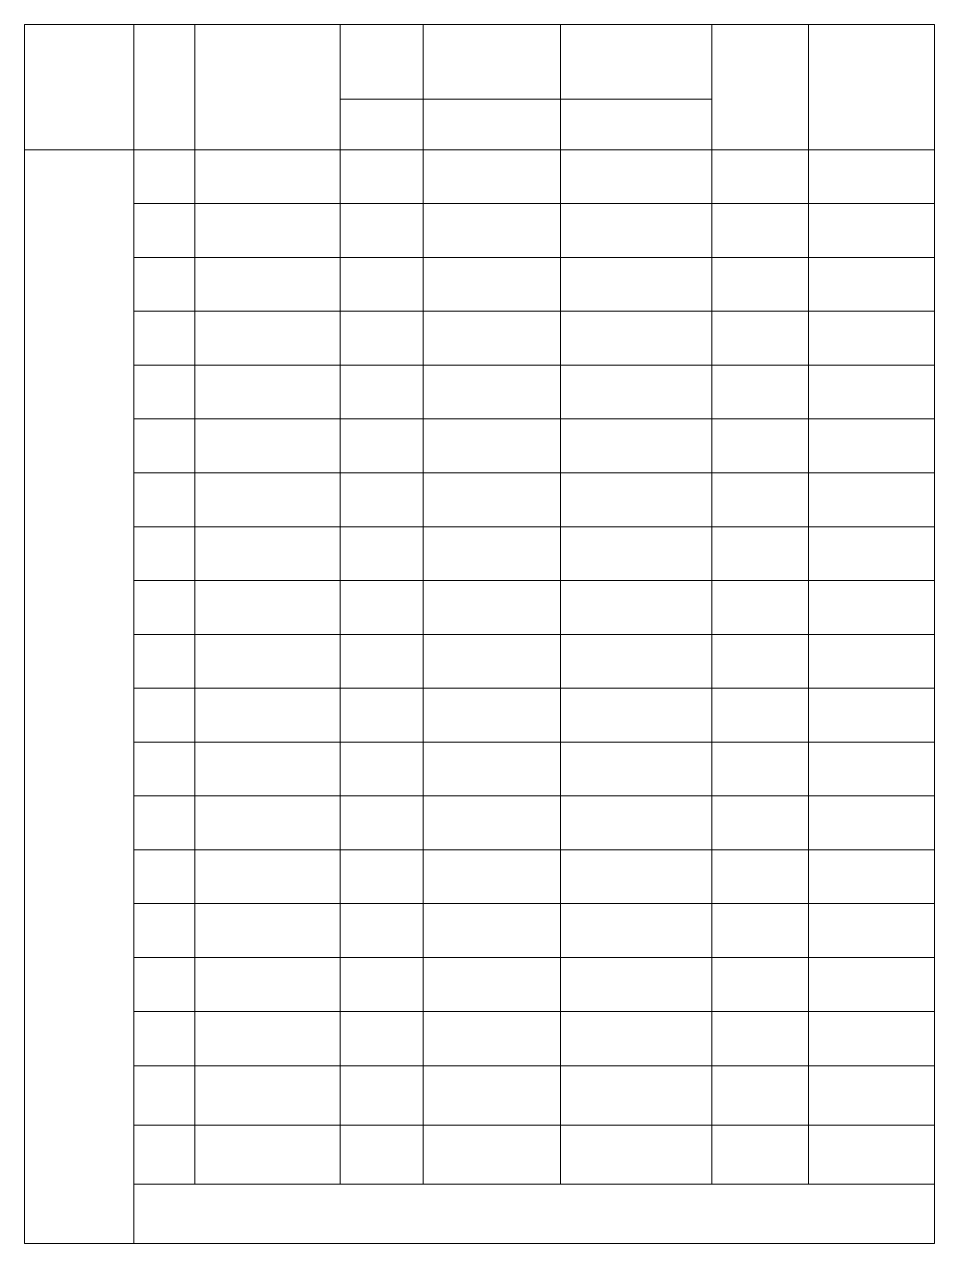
# Model space of a CAD drawing. Extents: x 485428 to 797698, y 56414 to 211814.
# Drawn here: x 683302 to 687180, y 158872 to 164068 of the extents above; entities that cross this region are included whole.
import ezdxf

# ---------------------------------------------------------------- set-up
doc = ezdxf.new("R2010")
doc.units = 0
doc.header["$LTSCALE"] = 1000
doc.header["$MEASUREMENT"] = 0
doc.layers.add('钢架', color=7, linetype='Continuous', lineweight=25)

msp = doc.modelspace()

# ---------------------------------------------------------------- linework, layer by layer
at = {"color": 1, "lineweight": 15}
for p, q in [((683302.2, 164067.9), (683302.2, 158871.9)), ((683768, 158871.9), (683768, 164067.9))]:
    msp.add_line(p, q, dxfattribs=at)
at = {"lineweight": 15}
for p, q in [((684647.7, 163748.6), (684647.7, 164067.9)), ((684647.7, 164067.9), (684647.7, 159124.6)), ((685001.5, 164067.9), (685001.5, 160091.1)), ((687179.9, 164067.9), (687179.9, 158871.9)), ((685001.5, 160091.1), (685001.5, 159124.6))]:
    msp.add_line(p, q, dxfattribs=at)
at = {"layer": '钢架', "lineweight": 15}
for p, q in [((683302.2, 164067.9), (687179.9, 164067.9)), ((684028.1, 164067.9), (684028.1, 159124.6)), ((685585.5, 164067.9), (685585.5, 159124.6)), ((686230.6, 164067.9), (686230.6, 159124.6)), ((686643.2, 164067.9), (686643.2, 159124.6)), ((684647.7, 163748.6), (686230.6, 163748.6)), ((683302.2, 163534), (687179.9, 163534)), ((683768, 163304.4), (687179.9, 163304.4)), ((683768, 163074.9), (687179.9, 163074.9)), ((683768, 162845.4), (687179.9, 162845.4)), ((683768, 162845.4), (687179.9, 162845.4)), ((683768, 162615.9), (687179.9, 162615.9)), ((683768, 162386.3), (687179.9, 162386.3)), ((683768, 162156.8), (687179.9, 162156.8)), ((683768, 161927.3), (687179.9, 161927.3)), ((683768, 161697.8), (687179.9, 161697.8)), ((683768, 161468.3), (687179.9, 161468.3)), ((683768, 161238.7), (687179.9, 161238.7)), ((683768, 161238.7), (687179.9, 161238.7)), ((683768, 161238.7), (687179.9, 161238.7)), ((683768, 161238.7), (687179.9, 161238.7)), ((683768, 161009.2), (687179.9, 161009.2)), ((683768, 161009.2), (687179.9, 161009.2)), ((683768, 160779.7), (687179.9, 160779.7)), ((683768, 160779.7), (687179.9, 160779.7)), ((683768, 160779.7), (687179.9, 160779.7)), ((683768, 160550.2), (687179.9, 160550.2)), ((683768, 160550.2), (687179.9, 160550.2)), ((683768, 160320.7), (687179.9, 160320.7)), ((683768, 160320.7), (687179.9, 160320.7)), ((683768, 160320.7), (687179.9, 160320.7)), ((683768, 160320.7), (687179.9, 160320.7)), ((683768, 160091.1), (687179.9, 160091.1)), ((683768, 160091.1), (687179.9, 160091.1)), ((683768, 160091.1), (687179.9, 160091.1)), ((683768, 160091.1), (687179.9, 160091.1)), ((683768, 159861.6), (687179.9, 159861.6)), ((683768, 159861.6), (687179.9, 159861.6)), ((683768, 159861.6), (687179.9, 159861.6)), ((683768, 159861.6), (687179.9, 159861.6)), ((683768, 159629.9), (687179.9, 159629.9)), ((683768, 159377.3), (687179.9, 159377.3)), ((683768, 159377.3), (687179.9, 159377.3)), ((683768, 159377.3), (687179.9, 159377.3)), ((683768, 159377.3), (687179.9, 159377.3)), ((683768, 159377.3), (687179.9, 159377.3)), ((683768, 159124.6), (687179.9, 159124.6)), ((683302.2, 158871.9), (687179.9, 158871.9))]:
    msp.add_line(p, q, dxfattribs=at)

doc.saveas('drawing.dxf')
